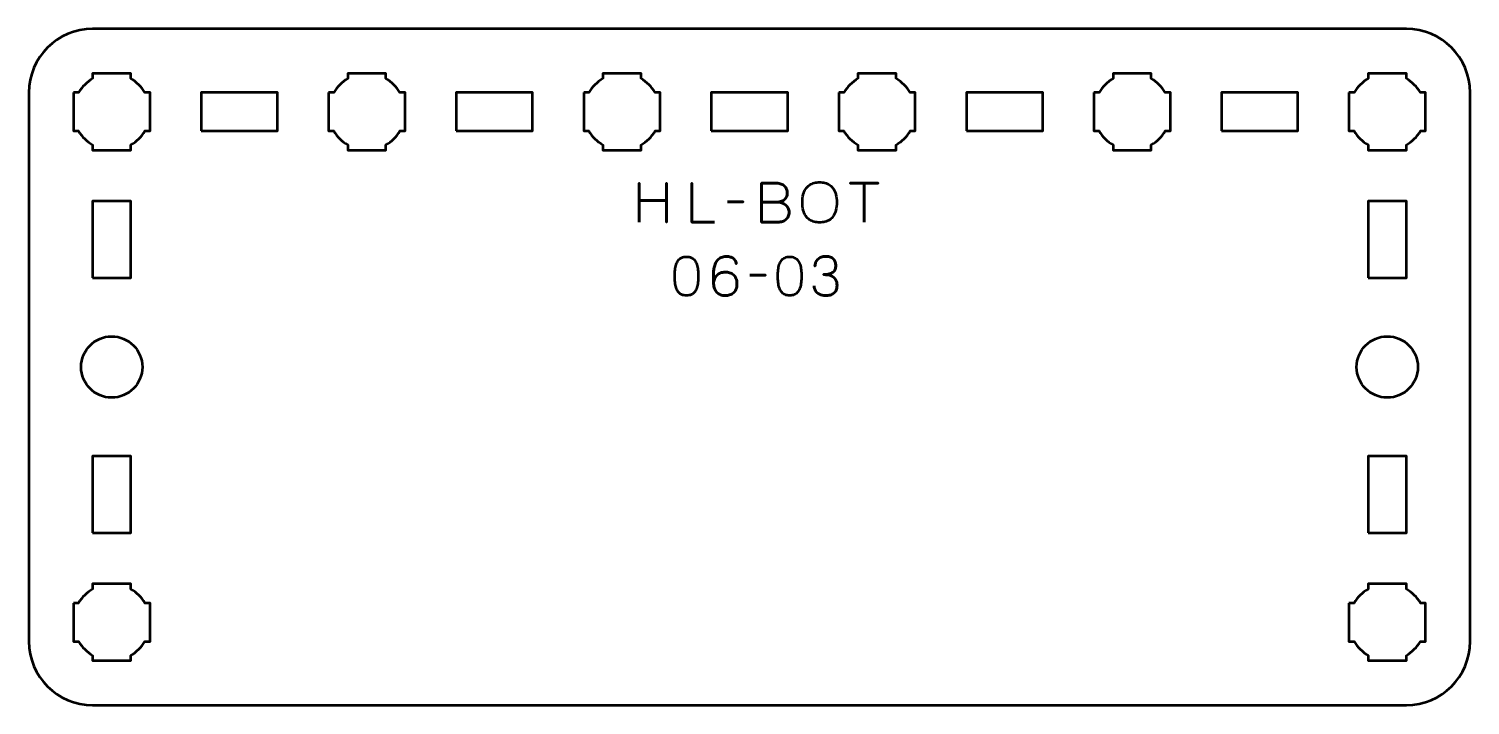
# Model space of a CAD drawing. Header units: centimetres. Extents: x -16.1 to -4.8, y -17.5 to -12.2.
import ezdxf

# ---------------------------------------------------------------- set-up
doc = ezdxf.new("R2010")
doc.units = ezdxf.units.CM
doc.header["$MEASUREMENT"] = 0
doc.layers.add('Layer 1', color=7, linetype='Continuous')

msp = doc.modelspace()

# ---------------------------------------------------------------- linework, layer by layer
at = {"layer": 'Layer 1', "lineweight": 53}
for points in [[(-15.65, -14.15), (-15.35, -14.15), (-15.35, -13.55), (-15.65, -13.55), (-15.65, -14.15)], [(-5.65, -14.15), (-5.35, -14.15), (-5.35, -13.55), (-5.65, -13.55), (-5.65, -14.15)], [(-15.65, -16.15), (-15.35, -16.15), (-15.35, -15.55), (-15.65, -15.55), (-15.65, -16.15)], [(-5.65, -16.15), (-5.35, -16.15), (-5.35, -15.55), (-5.65, -15.55), (-5.65, -16.15)]]:
    msp.add_lwpolyline(points, close=True, dxfattribs=at)
for centre in [(-15.5, -14.85), (-5.5, -14.85)]:
    msp.add_ellipse(centre, major_axis=(0, 0.24), ratio=1, dxfattribs=at)
for points, knots in [([(-16.15, -17), (-16.15, -17), (-16.15, -12.7), (-16.15, -12.7), (-16.15, -12.7), (-16.15, -12.42391), (-15.92609, -12.2), (-15.65, -12.2), (-15.65, -12.2), (-15.65, -12.2), (-5.35, -12.2), (-5.35, -12.2), (-5.35, -12.2), (-5.07391, -12.2), (-4.85, -12.42391), (-4.85, -12.7), (-4.85, -12.7), (-4.85, -12.7), (-4.85, -17), (-4.85, -17), (-4.85, -17), (-4.85, -17.27609), (-5.07391, -17.5), (-5.35, -17.5), (-5.35, -17.5), (-5.35, -17.5), (-15.65, -17.5), (-15.65, -17.5), (-15.65, -17.5), (-15.92609, -17.5), (-16.15, -17.27609), (-16.15, -17)], [0, 0, 0, 0, 0.125, 0.125, 0.125, 0.125, 0.25, 0.25, 0.25, 0.25, 0.375, 0.375, 0.375, 0.375, 0.5, 0.5, 0.5, 0.5, 0.625, 0.625, 0.625, 0.625, 0.75, 0.75, 0.75, 0.75, 0.875, 0.875, 0.875, 0.875, 1, 1, 1, 1]), ([(-15.8, -12.7), (-15.8, -12.7), (-15.75985, -12.7), (-15.75985, -12.7), (-15.75985, -12.7), (-15.7335, -12.65447), (-15.69553, -12.6165), (-15.65, -12.59015), (-15.65, -12.59015), (-15.65, -12.59015), (-15.65, -12.55), (-15.65, -12.55), (-15.65, -12.55), (-15.65, -12.55), (-15.5, -12.55), (-15.5, -12.55), (-15.5, -12.55), (-15.5, -12.55), (-15.35, -12.55), (-15.35, -12.55), (-15.35, -12.55), (-15.35, -12.55), (-15.35, -12.59015), (-15.35, -12.59015), (-15.35, -12.59015), (-15.30447, -12.6165), (-15.2665, -12.65447), (-15.24015, -12.7), (-15.24015, -12.7), (-15.24015, -12.7), (-15.2, -12.7), (-15.2, -12.7), (-15.2, -12.7), (-15.2, -12.7), (-15.2, -12.85), (-15.2, -12.85), (-15.2, -12.85), (-15.2, -12.85), (-15.2, -13), (-15.2, -13), (-15.2, -13), (-15.2, -13), (-15.24015, -13), (-15.24015, -13), (-15.24015, -13), (-15.2665, -13.04553), (-15.30447, -13.0835), (-15.35, -13.10985), (-15.35, -13.10985), (-15.35, -13.10985), (-15.35, -13.15), (-15.35, -13.15), (-15.35, -13.15), (-15.35, -13.15), (-15.5, -13.15), (-15.5, -13.15), (-15.5, -13.15), (-15.5, -13.15), (-15.65, -13.15), (-15.65, -13.15), (-15.65, -13.15), (-15.65, -13.15), (-15.65, -13.10985), (-15.65, -13.10985), (-15.65, -13.10985), (-15.69553, -13.0835), (-15.7335, -13.04553), (-15.75985, -13), (-15.75985, -13), (-15.75985, -13), (-15.8, -13), (-15.8, -13), (-15.8, -13), (-15.8, -13), (-15.8, -12.85), (-15.8, -12.85), (-15.8, -12.85), (-15.8, -12.85), (-15.8, -12.7), (-15.8, -12.7)], [0, 0, 0, 0, 0.05, 0.05, 0.05, 0.05, 0.1, 0.1, 0.1, 0.1, 0.15, 0.15, 0.15, 0.15, 0.2, 0.2, 0.2, 0.2, 0.25, 0.25, 0.25, 0.25, 0.3, 0.3, 0.3, 0.3, 0.35, 0.35, 0.35, 0.35, 0.4, 0.4, 0.4, 0.4, 0.45, 0.45, 0.45, 0.45, 0.5, 0.5, 0.5, 0.5, 0.55, 0.55, 0.55, 0.55, 0.6, 0.6, 0.6, 0.6, 0.65, 0.65, 0.65, 0.65, 0.7, 0.7, 0.7, 0.7, 0.75, 0.75, 0.75, 0.75, 0.8, 0.8, 0.8, 0.8, 0.85, 0.85, 0.85, 0.85, 0.9, 0.9, 0.9, 0.9, 0.95, 0.95, 0.95, 0.95, 1, 1, 1, 1]), ([(-13.8, -12.7), (-13.8, -12.7), (-13.75985, -12.7), (-13.75985, -12.7), (-13.75985, -12.7), (-13.7335, -12.65447), (-13.69553, -12.6165), (-13.65, -12.59015), (-13.65, -12.59015), (-13.65, -12.59015), (-13.65, -12.55), (-13.65, -12.55), (-13.65, -12.55), (-13.65, -12.55), (-13.5, -12.55), (-13.5, -12.55), (-13.5, -12.55), (-13.5, -12.55), (-13.35, -12.55), (-13.35, -12.55), (-13.35, -12.55), (-13.35, -12.55), (-13.35, -12.59015), (-13.35, -12.59015), (-13.35, -12.59015), (-13.30447, -12.6165), (-13.2665, -12.65447), (-13.24015, -12.7), (-13.24015, -12.7), (-13.24015, -12.7), (-13.2, -12.7), (-13.2, -12.7), (-13.2, -12.7), (-13.2, -12.7), (-13.2, -12.85), (-13.2, -12.85), (-13.2, -12.85), (-13.2, -12.85), (-13.2, -13), (-13.2, -13), (-13.2, -13), (-13.2, -13), (-13.24015, -13), (-13.24015, -13), (-13.24015, -13), (-13.2665, -13.04553), (-13.30447, -13.0835), (-13.35, -13.10985), (-13.35, -13.10985), (-13.35, -13.10985), (-13.35, -13.15), (-13.35, -13.15), (-13.35, -13.15), (-13.35, -13.15), (-13.5, -13.15), (-13.5, -13.15), (-13.5, -13.15), (-13.5, -13.15), (-13.65, -13.15), (-13.65, -13.15), (-13.65, -13.15), (-13.65, -13.15), (-13.65, -13.10985), (-13.65, -13.10985), (-13.65, -13.10985), (-13.69553, -13.0835), (-13.7335, -13.04553), (-13.75985, -13), (-13.75985, -13), (-13.75985, -13), (-13.8, -13), (-13.8, -13), (-13.8, -13), (-13.8, -13), (-13.8, -12.85), (-13.8, -12.85), (-13.8, -12.85), (-13.8, -12.85), (-13.8, -12.7), (-13.8, -12.7)], [0, 0, 0, 0, 0.05, 0.05, 0.05, 0.05, 0.1, 0.1, 0.1, 0.1, 0.15, 0.15, 0.15, 0.15, 0.2, 0.2, 0.2, 0.2, 0.25, 0.25, 0.25, 0.25, 0.3, 0.3, 0.3, 0.3, 0.35, 0.35, 0.35, 0.35, 0.4, 0.4, 0.4, 0.4, 0.45, 0.45, 0.45, 0.45, 0.5, 0.5, 0.5, 0.5, 0.55, 0.55, 0.55, 0.55, 0.6, 0.6, 0.6, 0.6, 0.65, 0.65, 0.65, 0.65, 0.7, 0.7, 0.7, 0.7, 0.75, 0.75, 0.75, 0.75, 0.8, 0.8, 0.8, 0.8, 0.85, 0.85, 0.85, 0.85, 0.9, 0.9, 0.9, 0.9, 0.95, 0.95, 0.95, 0.95, 1, 1, 1, 1]), ([(-11.8, -12.7), (-11.8, -12.7), (-11.75985, -12.7), (-11.75985, -12.7), (-11.75985, -12.7), (-11.7335, -12.65447), (-11.69553, -12.6165), (-11.65, -12.59015), (-11.65, -12.59015), (-11.65, -12.59015), (-11.65, -12.55), (-11.65, -12.55), (-11.65, -12.55), (-11.65, -12.55), (-11.5, -12.55), (-11.5, -12.55), (-11.5, -12.55), (-11.5, -12.55), (-11.35, -12.55), (-11.35, -12.55), (-11.35, -12.55), (-11.35, -12.55), (-11.35, -12.59015), (-11.35, -12.59015), (-11.35, -12.59015), (-11.30447, -12.6165), (-11.2665, -12.65447), (-11.24015, -12.7), (-11.24015, -12.7), (-11.24015, -12.7), (-11.2, -12.7), (-11.2, -12.7), (-11.2, -12.7), (-11.2, -12.7), (-11.2, -12.85), (-11.2, -12.85), (-11.2, -12.85), (-11.2, -12.85), (-11.2, -13), (-11.2, -13), (-11.2, -13), (-11.2, -13), (-11.24015, -13), (-11.24015, -13), (-11.24015, -13), (-11.2665, -13.04553), (-11.30447, -13.0835), (-11.35, -13.10985), (-11.35, -13.10985), (-11.35, -13.10985), (-11.35, -13.15), (-11.35, -13.15), (-11.35, -13.15), (-11.35, -13.15), (-11.5, -13.15), (-11.5, -13.15), (-11.5, -13.15), (-11.5, -13.15), (-11.65, -13.15), (-11.65, -13.15), (-11.65, -13.15), (-11.65, -13.15), (-11.65, -13.10985), (-11.65, -13.10985), (-11.65, -13.10985), (-11.69553, -13.0835), (-11.7335, -13.04553), (-11.75985, -13), (-11.75985, -13), (-11.75985, -13), (-11.8, -13), (-11.8, -13), (-11.8, -13), (-11.8, -13), (-11.8, -12.85), (-11.8, -12.85), (-11.8, -12.85), (-11.8, -12.85), (-11.8, -12.7), (-11.8, -12.7)], [0, 0, 0, 0, 0.05, 0.05, 0.05, 0.05, 0.1, 0.1, 0.1, 0.1, 0.15, 0.15, 0.15, 0.15, 0.2, 0.2, 0.2, 0.2, 0.25, 0.25, 0.25, 0.25, 0.3, 0.3, 0.3, 0.3, 0.35, 0.35, 0.35, 0.35, 0.4, 0.4, 0.4, 0.4, 0.45, 0.45, 0.45, 0.45, 0.5, 0.5, 0.5, 0.5, 0.55, 0.55, 0.55, 0.55, 0.6, 0.6, 0.6, 0.6, 0.65, 0.65, 0.65, 0.65, 0.7, 0.7, 0.7, 0.7, 0.75, 0.75, 0.75, 0.75, 0.8, 0.8, 0.8, 0.8, 0.85, 0.85, 0.85, 0.85, 0.9, 0.9, 0.9, 0.9, 0.95, 0.95, 0.95, 0.95, 1, 1, 1, 1]), ([(-9.8, -12.7), (-9.8, -12.7), (-9.75985, -12.7), (-9.75985, -12.7), (-9.75985, -12.7), (-9.7335, -12.65447), (-9.69553, -12.6165), (-9.65, -12.59015), (-9.65, -12.59015), (-9.65, -12.59015), (-9.65, -12.55), (-9.65, -12.55), (-9.65, -12.55), (-9.65, -12.55), (-9.5, -12.55), (-9.5, -12.55), (-9.5, -12.55), (-9.5, -12.55), (-9.35, -12.55), (-9.35, -12.55), (-9.35, -12.55), (-9.35, -12.55), (-9.35, -12.59015), (-9.35, -12.59015), (-9.35, -12.59015), (-9.30447, -12.6165), (-9.2665, -12.65447), (-9.24015, -12.7), (-9.24015, -12.7), (-9.24015, -12.7), (-9.2, -12.7), (-9.2, -12.7), (-9.2, -12.7), (-9.2, -12.7), (-9.2, -12.85), (-9.2, -12.85), (-9.2, -12.85), (-9.2, -12.85), (-9.2, -13), (-9.2, -13), (-9.2, -13), (-9.2, -13), (-9.24015, -13), (-9.24015, -13), (-9.24015, -13), (-9.2665, -13.04553), (-9.30447, -13.0835), (-9.35, -13.10985), (-9.35, -13.10985), (-9.35, -13.10985), (-9.35, -13.15), (-9.35, -13.15), (-9.35, -13.15), (-9.35, -13.15), (-9.5, -13.15), (-9.5, -13.15), (-9.5, -13.15), (-9.5, -13.15), (-9.65, -13.15), (-9.65, -13.15), (-9.65, -13.15), (-9.65, -13.15), (-9.65, -13.10985), (-9.65, -13.10985), (-9.65, -13.10985), (-9.69553, -13.0835), (-9.7335, -13.04553), (-9.75985, -13), (-9.75985, -13), (-9.75985, -13), (-9.8, -13), (-9.8, -13), (-9.8, -13), (-9.8, -13), (-9.8, -12.85), (-9.8, -12.85), (-9.8, -12.85), (-9.8, -12.85), (-9.8, -12.7), (-9.8, -12.7)], [0, 0, 0, 0, 0.05, 0.05, 0.05, 0.05, 0.1, 0.1, 0.1, 0.1, 0.15, 0.15, 0.15, 0.15, 0.2, 0.2, 0.2, 0.2, 0.25, 0.25, 0.25, 0.25, 0.3, 0.3, 0.3, 0.3, 0.35, 0.35, 0.35, 0.35, 0.4, 0.4, 0.4, 0.4, 0.45, 0.45, 0.45, 0.45, 0.5, 0.5, 0.5, 0.5, 0.55, 0.55, 0.55, 0.55, 0.6, 0.6, 0.6, 0.6, 0.65, 0.65, 0.65, 0.65, 0.7, 0.7, 0.7, 0.7, 0.75, 0.75, 0.75, 0.75, 0.8, 0.8, 0.8, 0.8, 0.85, 0.85, 0.85, 0.85, 0.9, 0.9, 0.9, 0.9, 0.95, 0.95, 0.95, 0.95, 1, 1, 1, 1]), ([(-7.8, -12.7), (-7.8, -12.7), (-7.75985, -12.7), (-7.75985, -12.7), (-7.75985, -12.7), (-7.7335, -12.65447), (-7.69553, -12.6165), (-7.65, -12.59015), (-7.65, -12.59015), (-7.65, -12.59015), (-7.65, -12.55), (-7.65, -12.55), (-7.65, -12.55), (-7.65, -12.55), (-7.5, -12.55), (-7.5, -12.55), (-7.5, -12.55), (-7.5, -12.55), (-7.35, -12.55), (-7.35, -12.55), (-7.35, -12.55), (-7.35, -12.55), (-7.35, -12.59015), (-7.35, -12.59015), (-7.35, -12.59015), (-7.30447, -12.6165), (-7.2665, -12.65447), (-7.24015, -12.7), (-7.24015, -12.7), (-7.24015, -12.7), (-7.2, -12.7), (-7.2, -12.7), (-7.2, -12.7), (-7.2, -12.7), (-7.2, -12.85), (-7.2, -12.85), (-7.2, -12.85), (-7.2, -12.85), (-7.2, -13), (-7.2, -13), (-7.2, -13), (-7.2, -13), (-7.24015, -13), (-7.24015, -13), (-7.24015, -13), (-7.2665, -13.04553), (-7.30447, -13.0835), (-7.35, -13.10985), (-7.35, -13.10985), (-7.35, -13.10985), (-7.35, -13.15), (-7.35, -13.15), (-7.35, -13.15), (-7.35, -13.15), (-7.5, -13.15), (-7.5, -13.15), (-7.5, -13.15), (-7.5, -13.15), (-7.65, -13.15), (-7.65, -13.15), (-7.65, -13.15), (-7.65, -13.15), (-7.65, -13.10985), (-7.65, -13.10985), (-7.65, -13.10985), (-7.69553, -13.0835), (-7.7335, -13.04553), (-7.75985, -13), (-7.75985, -13), (-7.75985, -13), (-7.8, -13), (-7.8, -13), (-7.8, -13), (-7.8, -13), (-7.8, -12.85), (-7.8, -12.85), (-7.8, -12.85), (-7.8, -12.85), (-7.8, -12.7), (-7.8, -12.7)], [0, 0, 0, 0, 0.05, 0.05, 0.05, 0.05, 0.1, 0.1, 0.1, 0.1, 0.15, 0.15, 0.15, 0.15, 0.2, 0.2, 0.2, 0.2, 0.25, 0.25, 0.25, 0.25, 0.3, 0.3, 0.3, 0.3, 0.35, 0.35, 0.35, 0.35, 0.4, 0.4, 0.4, 0.4, 0.45, 0.45, 0.45, 0.45, 0.5, 0.5, 0.5, 0.5, 0.55, 0.55, 0.55, 0.55, 0.6, 0.6, 0.6, 0.6, 0.65, 0.65, 0.65, 0.65, 0.7, 0.7, 0.7, 0.7, 0.75, 0.75, 0.75, 0.75, 0.8, 0.8, 0.8, 0.8, 0.85, 0.85, 0.85, 0.85, 0.9, 0.9, 0.9, 0.9, 0.95, 0.95, 0.95, 0.95, 1, 1, 1, 1]), ([(-5.8, -12.7), (-5.8, -12.7), (-5.75985, -12.7), (-5.75985, -12.7), (-5.75985, -12.7), (-5.7335, -12.65447), (-5.69553, -12.6165), (-5.65, -12.59015), (-5.65, -12.59015), (-5.65, -12.59015), (-5.65, -12.55), (-5.65, -12.55), (-5.65, -12.55), (-5.65, -12.55), (-5.5, -12.55), (-5.5, -12.55), (-5.5, -12.55), (-5.5, -12.55), (-5.35, -12.55), (-5.35, -12.55), (-5.35, -12.55), (-5.35, -12.55), (-5.35, -12.59015), (-5.35, -12.59015), (-5.35, -12.59015), (-5.30447, -12.6165), (-5.2665, -12.65447), (-5.24015, -12.7), (-5.24015, -12.7), (-5.24015, -12.7), (-5.2, -12.7), (-5.2, -12.7), (-5.2, -12.7), (-5.2, -12.7), (-5.2, -12.85), (-5.2, -12.85), (-5.2, -12.85), (-5.2, -12.85), (-5.2, -13), (-5.2, -13), (-5.2, -13), (-5.2, -13), (-5.24015, -13), (-5.24015, -13), (-5.24015, -13), (-5.2665, -13.04553), (-5.30447, -13.0835), (-5.35, -13.10985), (-5.35, -13.10985), (-5.35, -13.10985), (-5.35, -13.15), (-5.35, -13.15), (-5.35, -13.15), (-5.35, -13.15), (-5.5, -13.15), (-5.5, -13.15), (-5.5, -13.15), (-5.5, -13.15), (-5.65, -13.15), (-5.65, -13.15), (-5.65, -13.15), (-5.65, -13.15), (-5.65, -13.10985), (-5.65, -13.10985), (-5.65, -13.10985), (-5.69553, -13.0835), (-5.7335, -13.04553), (-5.75985, -13), (-5.75985, -13), (-5.75985, -13), (-5.8, -13), (-5.8, -13), (-5.8, -13), (-5.8, -13), (-5.8, -12.85), (-5.8, -12.85), (-5.8, -12.85), (-5.8, -12.85), (-5.8, -12.7), (-5.8, -12.7)], [0, 0, 0, 0, 0.05, 0.05, 0.05, 0.05, 0.1, 0.1, 0.1, 0.1, 0.15, 0.15, 0.15, 0.15, 0.2, 0.2, 0.2, 0.2, 0.25, 0.25, 0.25, 0.25, 0.3, 0.3, 0.3, 0.3, 0.35, 0.35, 0.35, 0.35, 0.4, 0.4, 0.4, 0.4, 0.45, 0.45, 0.45, 0.45, 0.5, 0.5, 0.5, 0.5, 0.55, 0.55, 0.55, 0.55, 0.6, 0.6, 0.6, 0.6, 0.65, 0.65, 0.65, 0.65, 0.7, 0.7, 0.7, 0.7, 0.75, 0.75, 0.75, 0.75, 0.8, 0.8, 0.8, 0.8, 0.85, 0.85, 0.85, 0.85, 0.9, 0.9, 0.9, 0.9, 0.95, 0.95, 0.95, 0.95, 1, 1, 1, 1]), ([(-14.8, -13), (-14.8, -13), (-14.8, -12.7), (-14.8, -12.7), (-14.8, -12.7), (-14.8, -12.7), (-14.2, -12.7), (-14.2, -12.7), (-14.2, -12.7), (-14.2, -12.7), (-14.2, -13), (-14.2, -13), (-14.2, -13), (-14.2, -13), (-14.8, -13), (-14.8, -13)], [0, 0, 0, 0, 0.25, 0.25, 0.25, 0.25, 0.5, 0.5, 0.5, 0.5, 0.75, 0.75, 0.75, 0.75, 1, 1, 1, 1]), ([(-12.8, -13), (-12.8, -13), (-12.8, -12.7), (-12.8, -12.7), (-12.8, -12.7), (-12.8, -12.7), (-12.2, -12.7), (-12.2, -12.7), (-12.2, -12.7), (-12.2, -12.7), (-12.2, -13), (-12.2, -13), (-12.2, -13), (-12.2, -13), (-12.8, -13), (-12.8, -13)], [0, 0, 0, 0, 0.25, 0.25, 0.25, 0.25, 0.5, 0.5, 0.5, 0.5, 0.75, 0.75, 0.75, 0.75, 1, 1, 1, 1]), ([(-10.8, -13), (-10.8, -13), (-10.8, -12.7), (-10.8, -12.7), (-10.8, -12.7), (-10.8, -12.7), (-10.2, -12.7), (-10.2, -12.7), (-10.2, -12.7), (-10.2, -12.7), (-10.2, -13), (-10.2, -13), (-10.2, -13), (-10.2, -13), (-10.8, -13), (-10.8, -13)], [0, 0, 0, 0, 0.25, 0.25, 0.25, 0.25, 0.5, 0.5, 0.5, 0.5, 0.75, 0.75, 0.75, 0.75, 1, 1, 1, 1]), ([(-8.8, -13), (-8.8, -13), (-8.8, -12.7), (-8.8, -12.7), (-8.8, -12.7), (-8.8, -12.7), (-8.2, -12.7), (-8.2, -12.7), (-8.2, -12.7), (-8.2, -12.7), (-8.2, -13), (-8.2, -13), (-8.2, -13), (-8.2, -13), (-8.8, -13), (-8.8, -13)], [0, 0, 0, 0, 0.25, 0.25, 0.25, 0.25, 0.5, 0.5, 0.5, 0.5, 0.75, 0.75, 0.75, 0.75, 1, 1, 1, 1]), ([(-6.8, -13), (-6.8, -13), (-6.8, -12.7), (-6.8, -12.7), (-6.8, -12.7), (-6.8, -12.7), (-6.2, -12.7), (-6.2, -12.7), (-6.2, -12.7), (-6.2, -12.7), (-6.2, -13), (-6.2, -13), (-6.2, -13), (-6.2, -13), (-6.8, -13), (-6.8, -13)], [0, 0, 0, 0, 0.25, 0.25, 0.25, 0.25, 0.5, 0.5, 0.5, 0.5, 0.75, 0.75, 0.75, 0.75, 1, 1, 1, 1]), ([(-15.8, -16.7), (-15.8, -16.7), (-15.75985, -16.7), (-15.75985, -16.7), (-15.75985, -16.7), (-15.7335, -16.65447), (-15.69553, -16.6165), (-15.65, -16.59015), (-15.65, -16.59015), (-15.65, -16.59015), (-15.65, -16.55), (-15.65, -16.55), (-15.65, -16.55), (-15.65, -16.55), (-15.5, -16.55), (-15.5, -16.55), (-15.5, -16.55), (-15.5, -16.55), (-15.35, -16.55), (-15.35, -16.55), (-15.35, -16.55), (-15.35, -16.55), (-15.35, -16.59015), (-15.35, -16.59015), (-15.35, -16.59015), (-15.30447, -16.6165), (-15.2665, -16.65447), (-15.24015, -16.7), (-15.24015, -16.7), (-15.24015, -16.7), (-15.2, -16.7), (-15.2, -16.7), (-15.2, -16.7), (-15.2, -16.7), (-15.2, -16.85), (-15.2, -16.85), (-15.2, -16.85), (-15.2, -16.85), (-15.2, -17), (-15.2, -17), (-15.2, -17), (-15.2, -17), (-15.24015, -17), (-15.24015, -17), (-15.24015, -17), (-15.2665, -17.04553), (-15.30447, -17.0835), (-15.35, -17.10985), (-15.35, -17.10985), (-15.35, -17.10985), (-15.35, -17.15), (-15.35, -17.15), (-15.35, -17.15), (-15.35, -17.15), (-15.5, -17.15), (-15.5, -17.15), (-15.5, -17.15), (-15.5, -17.15), (-15.65, -17.15), (-15.65, -17.15), (-15.65, -17.15), (-15.65, -17.15), (-15.65, -17.10985), (-15.65, -17.10985), (-15.65, -17.10985), (-15.69553, -17.0835), (-15.7335, -17.04553), (-15.75985, -17), (-15.75985, -17), (-15.75985, -17), (-15.8, -17), (-15.8, -17), (-15.8, -17), (-15.8, -17), (-15.8, -16.85), (-15.8, -16.85), (-15.8, -16.85), (-15.8, -16.85), (-15.8, -16.7), (-15.8, -16.7)], [0, 0, 0, 0, 0.05, 0.05, 0.05, 0.05, 0.1, 0.1, 0.1, 0.1, 0.15, 0.15, 0.15, 0.15, 0.2, 0.2, 0.2, 0.2, 0.25, 0.25, 0.25, 0.25, 0.3, 0.3, 0.3, 0.3, 0.35, 0.35, 0.35, 0.35, 0.4, 0.4, 0.4, 0.4, 0.45, 0.45, 0.45, 0.45, 0.5, 0.5, 0.5, 0.5, 0.55, 0.55, 0.55, 0.55, 0.6, 0.6, 0.6, 0.6, 0.65, 0.65, 0.65, 0.65, 0.7, 0.7, 0.7, 0.7, 0.75, 0.75, 0.75, 0.75, 0.8, 0.8, 0.8, 0.8, 0.85, 0.85, 0.85, 0.85, 0.9, 0.9, 0.9, 0.9, 0.95, 0.95, 0.95, 0.95, 1, 1, 1, 1]), ([(-5.8, -16.7), (-5.8, -16.7), (-5.75985, -16.7), (-5.75985, -16.7), (-5.75985, -16.7), (-5.7335, -16.65447), (-5.69553, -16.6165), (-5.65, -16.59015), (-5.65, -16.59015), (-5.65, -16.59015), (-5.65, -16.55), (-5.65, -16.55), (-5.65, -16.55), (-5.65, -16.55), (-5.5, -16.55), (-5.5, -16.55), (-5.5, -16.55), (-5.5, -16.55), (-5.35, -16.55), (-5.35, -16.55), (-5.35, -16.55), (-5.35, -16.55), (-5.35, -16.59015), (-5.35, -16.59015), (-5.35, -16.59015), (-5.30447, -16.6165), (-5.2665, -16.65447), (-5.24015, -16.7), (-5.24015, -16.7), (-5.24015, -16.7), (-5.2, -16.7), (-5.2, -16.7), (-5.2, -16.7), (-5.2, -16.7), (-5.2, -16.85), (-5.2, -16.85), (-5.2, -16.85), (-5.2, -16.85), (-5.2, -17), (-5.2, -17), (-5.2, -17), (-5.2, -17), (-5.24015, -17), (-5.24015, -17), (-5.24015, -17), (-5.2665, -17.04553), (-5.30447, -17.0835), (-5.35, -17.10985), (-5.35, -17.10985), (-5.35, -17.10985), (-5.35, -17.15), (-5.35, -17.15), (-5.35, -17.15), (-5.35, -17.15), (-5.5, -17.15), (-5.5, -17.15), (-5.5, -17.15), (-5.5, -17.15), (-5.65, -17.15), (-5.65, -17.15), (-5.65, -17.15), (-5.65, -17.15), (-5.65, -17.10985), (-5.65, -17.10985), (-5.65, -17.10985), (-5.69553, -17.0835), (-5.7335, -17.04553), (-5.75985, -17), (-5.75985, -17), (-5.75985, -17), (-5.8, -17), (-5.8, -17), (-5.8, -17), (-5.8, -17), (-5.8, -16.85), (-5.8, -16.85), (-5.8, -16.85), (-5.8, -16.85), (-5.8, -16.7), (-5.8, -16.7)], [0, 0, 0, 0, 0.05, 0.05, 0.05, 0.05, 0.1, 0.1, 0.1, 0.1, 0.15, 0.15, 0.15, 0.15, 0.2, 0.2, 0.2, 0.2, 0.25, 0.25, 0.25, 0.25, 0.3, 0.3, 0.3, 0.3, 0.35, 0.35, 0.35, 0.35, 0.4, 0.4, 0.4, 0.4, 0.45, 0.45, 0.45, 0.45, 0.5, 0.5, 0.5, 0.5, 0.55, 0.55, 0.55, 0.55, 0.6, 0.6, 0.6, 0.6, 0.65, 0.65, 0.65, 0.65, 0.7, 0.7, 0.7, 0.7, 0.75, 0.75, 0.75, 0.75, 0.8, 0.8, 0.8, 0.8, 0.85, 0.85, 0.85, 0.85, 0.9, 0.9, 0.9, 0.9, 0.95, 0.95, 0.95, 0.95, 1, 1, 1, 1])]:
    msp.add_open_spline(points, degree=3, knots=knots, dxfattribs=at)
at = {"layer": 'Layer 1', "color": 5, "lineweight": 53}
for points, knots in [([(-11.36507, -13.71494), (-11.36507, -13.71494), (-11.36507, -13.54603), (-11.36507, -13.54603), (-11.36507, -13.54603), (-11.36507, -13.54603), (-11.1496, -13.54603), (-11.1496, -13.54603), (-11.1496, -13.54603), (-11.1496, -13.54603), (-11.1496, -13.71494), (-11.1496, -13.71494), (-11.1496, -13.71494), (-11.1496, -13.71494), (-11.1496, -13.41014), (-11.1496, -13.41014), (-11.1496, -13.41014), (-11.1496, -13.41014), (-11.1496, -13.54603), (-11.1496, -13.54603), (-11.1496, -13.54603), (-11.1496, -13.54603), (-11.36507, -13.54603), (-11.36507, -13.54603), (-11.36507, -13.54603), (-11.36507, -13.54603), (-11.36507, -13.41014), (-11.36507, -13.41014), (-11.36507, -13.41014), (-11.36507, -13.41014), (-11.36507, -13.71494), (-11.36507, -13.71494)], [0, 0, 0, 0, 0.125, 0.125, 0.125, 0.125, 0.25, 0.25, 0.25, 0.25, 0.375, 0.375, 0.375, 0.375, 0.5, 0.5, 0.5, 0.5, 0.625, 0.625, 0.625, 0.625, 0.75, 0.75, 0.75, 0.75, 0.875, 0.875, 0.875, 0.875, 1, 1, 1, 1]), ([(-10.77368, -13.71494), (-10.77368, -13.71494), (-10.9519, -13.71494), (-10.9519, -13.71494), (-10.9519, -13.71494), (-10.9519, -13.71494), (-10.9519, -13.40972), (-10.9519, -13.40972), (-10.9519, -13.40972), (-10.9519, -13.40972), (-10.9519, -13.71494), (-10.9519, -13.71494), (-10.9519, -13.71494), (-10.9519, -13.71494), (-10.77368, -13.71494), (-10.77368, -13.71494)], [0, 0, 0, 0, 0.25, 0.25, 0.25, 0.25, 0.5, 0.5, 0.5, 0.5, 0.75, 0.75, 0.75, 0.75, 1, 1, 1, 1]), ([(-10.40581, -13.55788), (-10.40581, -13.55788), (-10.28855, -13.55788), (-10.28855, -13.55788), (-10.28855, -13.55788), (-10.27331, -13.55781), (-10.26033, -13.5557), (-10.24939, -13.55153), (-10.24939, -13.55153), (-10.23852, -13.54744), (-10.22971, -13.54187), (-10.22286, -13.53488), (-10.22286, -13.53488), (-10.21602, -13.5279), (-10.21108, -13.52), (-10.20797, -13.51125), (-10.20797, -13.51125), (-10.20494, -13.50257), (-10.20353, -13.49354), (-10.20388, -13.48423), (-10.20388, -13.48423), (-10.20431, -13.47491), (-10.20628, -13.46588), (-10.20981, -13.45706), (-10.20981, -13.45706), (-10.21327, -13.44824), (-10.21849, -13.44027), (-10.22533, -13.43314), (-10.22533, -13.43314), (-10.23217, -13.42602), (-10.24071, -13.42037), (-10.25108, -13.41621), (-10.25108, -13.41621), (-10.26146, -13.41198), (-10.27366, -13.40979), (-10.2877, -13.40972), (-10.2877, -13.40972), (-10.2877, -13.40972), (-10.40581, -13.40972), (-10.40581, -13.40972), (-10.40581, -13.40972), (-10.40581, -13.40972), (-10.40581, -13.71494), (-10.40581, -13.71494), (-10.40581, -13.71494), (-10.40581, -13.71494), (-10.27585, -13.71494), (-10.27585, -13.71494), (-10.27585, -13.71494), (-10.26371, -13.71494), (-10.25242, -13.71318), (-10.24198, -13.70972), (-10.24198, -13.70972), (-10.23154, -13.70619), (-10.22244, -13.70118), (-10.21454, -13.69448), (-10.21454, -13.69448), (-10.2067, -13.68785), (-10.20057, -13.6798), (-10.19619, -13.67028), (-10.19619, -13.67028), (-10.19182, -13.66075), (-10.18956, -13.64996), (-10.18949, -13.63789), (-10.18949, -13.63789), (-10.18977, -13.62576), (-10.19231, -13.61482), (-10.19718, -13.60502), (-10.19718, -13.60502), (-10.20205, -13.59521), (-10.20882, -13.58681), (-10.21757, -13.57976), (-10.21757, -13.57976), (-10.22632, -13.57277), (-10.23676, -13.56734), (-10.24876, -13.5636), (-10.24876, -13.5636), (-10.26075, -13.55986), (-10.27401, -13.55796), (-10.28855, -13.55788), (-10.28855, -13.55788), (-10.27401, -13.55796), (-10.26075, -13.55986), (-10.24876, -13.5636), (-10.24876, -13.5636), (-10.23676, -13.56734), (-10.22632, -13.57277), (-10.21757, -13.57976), (-10.21757, -13.57976), (-10.20882, -13.58681), (-10.20205, -13.59521), (-10.19718, -13.60502), (-10.19718, -13.60502), (-10.19231, -13.61482), (-10.18977, -13.62576), (-10.18949, -13.63789), (-10.18949, -13.63789), (-10.18956, -13.64996), (-10.19182, -13.66075), (-10.19619, -13.67028), (-10.19619, -13.67028), (-10.20057, -13.6798), (-10.2067, -13.68785), (-10.21454, -13.69448), (-10.21454, -13.69448), (-10.22244, -13.70118), (-10.23154, -13.70619), (-10.24198, -13.70972), (-10.24198, -13.70972), (-10.25242, -13.71318), (-10.26371, -13.71494), (-10.27585, -13.71494), (-10.27585, -13.71494), (-10.27585, -13.71494), (-10.40581, -13.71494), (-10.40581, -13.71494), (-10.40581, -13.71494), (-10.40581, -13.71494), (-10.40581, -13.40972), (-10.40581, -13.40972), (-10.40581, -13.40972), (-10.40581, -13.40972), (-10.2877, -13.40972), (-10.2877, -13.40972), (-10.2877, -13.40972), (-10.27366, -13.40979), (-10.26146, -13.41198), (-10.25108, -13.41621), (-10.25108, -13.41621), (-10.24071, -13.42037), (-10.23217, -13.42602), (-10.22533, -13.43314), (-10.22533, -13.43314), (-10.21849, -13.44027), (-10.21327, -13.44824), (-10.20981, -13.45706), (-10.20981, -13.45706), (-10.20628, -13.46588), (-10.20431, -13.47491), (-10.20388, -13.48423), (-10.20388, -13.48423), (-10.20353, -13.49354), (-10.20494, -13.50257), (-10.20797, -13.51125), (-10.20797, -13.51125), (-10.21108, -13.52), (-10.21602, -13.5279), (-10.22286, -13.53488), (-10.22286, -13.53488), (-10.22971, -13.54187), (-10.23852, -13.54744), (-10.24939, -13.55153), (-10.24939, -13.55153), (-10.26033, -13.5557), (-10.27331, -13.55781), (-10.28855, -13.55788), (-10.28855, -13.55788), (-10.28855, -13.55788), (-10.40581, -13.55788), (-10.40581, -13.55788)], [0, 0, 0, 0, 0.025, 0.025, 0.025, 0.025, 0.05, 0.05, 0.05, 0.05, 0.075, 0.075, 0.075, 0.075, 0.1, 0.1, 0.1, 0.1, 0.125, 0.125, 0.125, 0.125, 0.15, 0.15, 0.15, 0.15, 0.175, 0.175, 0.175, 0.175, 0.2, 0.2, 0.2, 0.2, 0.225, 0.225, 0.225, 0.225, 0.25, 0.25, 0.25, 0.25, 0.275, 0.275, 0.275, 0.275, 0.3, 0.3, 0.3, 0.3, 0.325, 0.325, 0.325, 0.325, 0.35, 0.35, 0.35, 0.35, 0.375, 0.375, 0.375, 0.375, 0.4, 0.4, 0.4, 0.4, 0.425, 0.425, 0.425, 0.425, 0.45, 0.45, 0.45, 0.45, 0.475, 0.475, 0.475, 0.475, 0.5, 0.5, 0.5, 0.5, 0.525, 0.525, 0.525, 0.525, 0.55, 0.55, 0.55, 0.55, 0.575, 0.575, 0.575, 0.575, 0.6, 0.6, 0.6, 0.6, 0.625, 0.625, 0.625, 0.625, 0.65, 0.65, 0.65, 0.65, 0.675, 0.675, 0.675, 0.675, 0.7, 0.7, 0.7, 0.7, 0.725, 0.725, 0.725, 0.725, 0.75, 0.75, 0.75, 0.75, 0.775, 0.775, 0.775, 0.775, 0.8, 0.8, 0.8, 0.8, 0.825, 0.825, 0.825, 0.825, 0.85, 0.85, 0.85, 0.85, 0.875, 0.875, 0.875, 0.875, 0.9, 0.9, 0.9, 0.9, 0.925, 0.925, 0.925, 0.925, 0.95, 0.95, 0.95, 0.95, 0.975, 0.975, 0.975, 0.975, 1, 1, 1, 1]), ([(-9.95073, -13.71748), (-9.93584, -13.71755), (-9.92173, -13.71579), (-9.90826, -13.71233), (-9.90826, -13.71233), (-9.89485, -13.7088), (-9.88258, -13.7033), (-9.87136, -13.69568), (-9.87136, -13.69568), (-9.86014, -13.68813), (-9.8504, -13.67818), (-9.84215, -13.6659), (-9.84215, -13.6659), (-9.83389, -13.65363), (-9.82754, -13.63874), (-9.82303, -13.62124), (-9.82303, -13.62124), (-9.81844, -13.60375), (-9.81618, -13.58335), (-9.81611, -13.56), (-9.81611, -13.56), (-9.81618, -13.53665), (-9.81844, -13.51626), (-9.82303, -13.49869), (-9.82303, -13.49869), (-9.82754, -13.48112), (-9.83389, -13.46616), (-9.84215, -13.45382), (-9.84215, -13.45382), (-9.8504, -13.44147), (-9.86014, -13.43145), (-9.87136, -13.42376), (-9.87136, -13.42376), (-9.88258, -13.41607), (-9.89485, -13.4105), (-9.90826, -13.4069), (-9.90826, -13.4069), (-9.92173, -13.40337), (-9.93584, -13.40161), (-9.95073, -13.40168), (-9.95073, -13.40168), (-9.96562, -13.40161), (-9.97973, -13.40337), (-9.99321, -13.4069), (-9.99321, -13.4069), (-10.00661, -13.4105), (-10.01889, -13.41607), (-10.03011, -13.42376), (-10.03011, -13.42376), (-10.04132, -13.43145), (-10.05106, -13.44147), (-10.05932, -13.45382), (-10.05932, -13.45382), (-10.06757, -13.46616), (-10.07392, -13.48112), (-10.07844, -13.49869), (-10.07844, -13.49869), (-10.08302, -13.51626), (-10.08528, -13.53665), (-10.08535, -13.56), (-10.08535, -13.56), (-10.08528, -13.58335), (-10.08302, -13.60375), (-10.07844, -13.62124), (-10.07844, -13.62124), (-10.07392, -13.63874), (-10.06757, -13.65363), (-10.05932, -13.6659), (-10.05932, -13.6659), (-10.05106, -13.67818), (-10.04132, -13.68813), (-10.03011, -13.69568), (-10.03011, -13.69568), (-10.01889, -13.7033), (-10.00661, -13.7088), (-9.99321, -13.71233), (-9.99321, -13.71233), (-9.97973, -13.71579), (-9.96562, -13.71755), (-9.95073, -13.71748)], [0, 0, 0, 0, 0.05, 0.05, 0.05, 0.05, 0.1, 0.1, 0.1, 0.1, 0.15, 0.15, 0.15, 0.15, 0.2, 0.2, 0.2, 0.2, 0.25, 0.25, 0.25, 0.25, 0.3, 0.3, 0.3, 0.3, 0.35, 0.35, 0.35, 0.35, 0.4, 0.4, 0.4, 0.4, 0.45, 0.45, 0.45, 0.45, 0.5, 0.5, 0.5, 0.5, 0.55, 0.55, 0.55, 0.55, 0.6, 0.6, 0.6, 0.6, 0.65, 0.65, 0.65, 0.65, 0.7, 0.7, 0.7, 0.7, 0.75, 0.75, 0.75, 0.75, 0.8, 0.8, 0.8, 0.8, 0.85, 0.85, 0.85, 0.85, 0.9, 0.9, 0.9, 0.9, 0.95, 0.95, 0.95, 0.95, 1, 1, 1, 1]), ([(-9.95073, -13.71748), (-9.93584, -13.71755), (-9.92173, -13.71579), (-9.90826, -13.71233), (-9.90826, -13.71233), (-9.89485, -13.7088), (-9.88258, -13.7033), (-9.87136, -13.69568), (-9.87136, -13.69568), (-9.86014, -13.68813), (-9.8504, -13.67818), (-9.84215, -13.6659), (-9.84215, -13.6659), (-9.83389, -13.65363), (-9.82754, -13.63874), (-9.82303, -13.62124), (-9.82303, -13.62124), (-9.81844, -13.60375), (-9.81618, -13.58335), (-9.81611, -13.56), (-9.81611, -13.56), (-9.81618, -13.53665), (-9.81844, -13.51626), (-9.82303, -13.49869), (-9.82303, -13.49869), (-9.82754, -13.48112), (-9.83389, -13.46616), (-9.84215, -13.45382), (-9.84215, -13.45382), (-9.8504, -13.44147), (-9.86014, -13.43145), (-9.87136, -13.42376), (-9.87136, -13.42376), (-9.88258, -13.41607), (-9.89485, -13.4105), (-9.90826, -13.4069), (-9.90826, -13.4069), (-9.92173, -13.40337), (-9.93584, -13.40161), (-9.95073, -13.40168), (-9.95073, -13.40168), (-9.96562, -13.40161), (-9.97973, -13.40337), (-9.99321, -13.4069), (-9.99321, -13.4069), (-10.00661, -13.4105), (-10.01889, -13.41607), (-10.03011, -13.42376), (-10.03011, -13.42376), (-10.04132, -13.43145), (-10.05106, -13.44147), (-10.05932, -13.45382), (-10.05932, -13.45382), (-10.06757, -13.46616), (-10.07392, -13.48112), (-10.07844, -13.49869), (-10.07844, -13.49869), (-10.08302, -13.51626), (-10.08528, -13.53665), (-10.08535, -13.56), (-10.08535, -13.56), (-10.08528, -13.58335), (-10.08302, -13.60375), (-10.07844, -13.62124), (-10.07844, -13.62124), (-10.07392, -13.63874), (-10.06757, -13.65363), (-10.05932, -13.6659), (-10.05932, -13.6659), (-10.05106, -13.67818), (-10.04132, -13.68813), (-10.03011, -13.69568), (-10.03011, -13.69568), (-10.01889, -13.7033), (-10.00661, -13.7088), (-9.99321, -13.71233), (-9.99321, -13.71233), (-9.97973, -13.71579), (-9.96562, -13.71755), (-9.95073, -13.71748)], [0, 0, 0, 0, 0.05, 0.05, 0.05, 0.05, 0.1, 0.1, 0.1, 0.1, 0.15, 0.15, 0.15, 0.15, 0.2, 0.2, 0.2, 0.2, 0.25, 0.25, 0.25, 0.25, 0.3, 0.3, 0.3, 0.3, 0.35, 0.35, 0.35, 0.35, 0.4, 0.4, 0.4, 0.4, 0.45, 0.45, 0.45, 0.45, 0.5, 0.5, 0.5, 0.5, 0.55, 0.55, 0.55, 0.55, 0.6, 0.6, 0.6, 0.6, 0.65, 0.65, 0.65, 0.65, 0.7, 0.7, 0.7, 0.7, 0.75, 0.75, 0.75, 0.75, 0.8, 0.8, 0.8, 0.8, 0.85, 0.85, 0.85, 0.85, 0.9, 0.9, 0.9, 0.9, 0.95, 0.95, 0.95, 0.95, 1, 1, 1, 1]), ([(-9.60191, -13.71494), (-9.60191, -13.71494), (-9.60191, -13.40972), (-9.60191, -13.40972), (-9.60191, -13.40972), (-9.60191, -13.40972), (-9.71155, -13.40972), (-9.71155, -13.40972), (-9.71155, -13.40972), (-9.71155, -13.40972), (-9.49142, -13.40972), (-9.49142, -13.40972), (-9.49142, -13.40972), (-9.49142, -13.40972), (-9.60191, -13.40972), (-9.60191, -13.40972), (-9.60191, -13.40972), (-9.60191, -13.40972), (-9.60191, -13.71494), (-9.60191, -13.71494)], [0, 0, 0, 0, 0.2, 0.2, 0.2, 0.2, 0.4, 0.4, 0.4, 0.4, 0.6, 0.6, 0.6, 0.6, 0.8, 0.8, 0.8, 0.8, 1, 1, 1, 1]), ([(-10.67166, -13.55534), (-10.67166, -13.55534), (-10.54847, -13.55534), (-10.54847, -13.55534), (-10.54847, -13.55534), (-10.54847, -13.55534), (-10.67166, -13.55534), (-10.67166, -13.55534)], [0, 0, 0, 0, 0.5, 0.5, 0.5, 0.5, 1, 1, 1, 1]), ([(-10.99402, -14.29025), (-10.97921, -14.29018), (-10.96644, -14.28757), (-10.95578, -14.28249), (-10.95578, -14.28249), (-10.9452, -14.27741), (-10.93638, -14.27014), (-10.92933, -14.2609), (-10.92933, -14.2609), (-10.92234, -14.25159), (-10.91684, -14.24058), (-10.91275, -14.22788), (-10.91275, -14.22788), (-10.90872, -14.21518), (-10.90583, -14.20128), (-10.90421, -14.18604), (-10.90421, -14.18604), (-10.90251, -14.1708), (-10.90167, -14.15478), (-10.90174, -14.13785), (-10.90174, -14.13785), (-10.90167, -14.12099), (-10.90251, -14.10497), (-10.90421, -14.0898), (-10.90421, -14.0898), (-10.90583, -14.07463), (-10.90872, -14.06066), (-10.91275, -14.04796), (-10.91275, -14.04796), (-10.91684, -14.03533), (-10.92234, -14.02433), (-10.92933, -14.01494), (-10.92933, -14.01494), (-10.93638, -14.00563), (-10.9452, -13.99836), (-10.95578, -13.99328), (-10.95578, -13.99328), (-10.96644, -13.98813), (-10.97921, -13.98552), (-10.99402, -13.98545), (-10.99402, -13.98545), (-11.00884, -13.98552), (-11.02161, -13.98813), (-11.03227, -13.99328), (-11.03227, -13.99328), (-11.04285, -13.99836), (-11.05167, -14.00563), (-11.05872, -14.01494), (-11.05872, -14.01494), (-11.06571, -14.02433), (-11.07121, -14.03533), (-11.0753, -14.04796), (-11.0753, -14.04796), (-11.07933, -14.06066), (-11.08222, -14.07463), (-11.08384, -14.0898), (-11.08384, -14.0898), (-11.08553, -14.10497), (-11.08638, -14.12099), (-11.08631, -14.13785), (-11.08631, -14.13785), (-11.08638, -14.15478), (-11.08553, -14.1708), (-11.08384, -14.18604), (-11.08384, -14.18604), (-11.08222, -14.20128), (-11.07933, -14.21518), (-11.0753, -14.22788), (-11.0753, -14.22788), (-11.07121, -14.24058), (-11.06571, -14.25159), (-11.05872, -14.2609), (-11.05872, -14.2609), (-11.05167, -14.27014), (-11.04285, -14.27741), (-11.03227, -14.28249), (-11.03227, -14.28249), (-11.02161, -14.28757), (-11.00884, -14.29018), (-10.99402, -14.29025)], [0, 0, 0, 0, 0.05, 0.05, 0.05, 0.05, 0.1, 0.1, 0.1, 0.1, 0.15, 0.15, 0.15, 0.15, 0.2, 0.2, 0.2, 0.2, 0.25, 0.25, 0.25, 0.25, 0.3, 0.3, 0.3, 0.3, 0.35, 0.35, 0.35, 0.35, 0.4, 0.4, 0.4, 0.4, 0.45, 0.45, 0.45, 0.45, 0.5, 0.5, 0.5, 0.5, 0.55, 0.55, 0.55, 0.55, 0.6, 0.6, 0.6, 0.6, 0.65, 0.65, 0.65, 0.65, 0.7, 0.7, 0.7, 0.7, 0.75, 0.75, 0.75, 0.75, 0.8, 0.8, 0.8, 0.8, 0.85, 0.85, 0.85, 0.85, 0.9, 0.9, 0.9, 0.9, 0.95, 0.95, 0.95, 0.95, 1, 1, 1, 1]), ([(-10.99402, -14.29025), (-10.97921, -14.29018), (-10.96644, -14.28757), (-10.95578, -14.28249), (-10.95578, -14.28249), (-10.9452, -14.27741), (-10.93638, -14.27014), (-10.92933, -14.2609), (-10.92933, -14.2609), (-10.92234, -14.25159), (-10.91684, -14.24058), (-10.91275, -14.22788), (-10.91275, -14.22788), (-10.90872, -14.21518), (-10.90583, -14.20128), (-10.90421, -14.18604), (-10.90421, -14.18604), (-10.90251, -14.1708), (-10.90167, -14.15478), (-10.90174, -14.13785), (-10.90174, -14.13785), (-10.90167, -14.12099), (-10.90251, -14.10497), (-10.90421, -14.0898), (-10.90421, -14.0898), (-10.90583, -14.07463), (-10.90872, -14.06066), (-10.91275, -14.04796), (-10.91275, -14.04796), (-10.91684, -14.03533), (-10.92234, -14.02433), (-10.92933, -14.01494), (-10.92933, -14.01494), (-10.93638, -14.00563), (-10.9452, -13.99836), (-10.95578, -13.99328), (-10.95578, -13.99328), (-10.96644, -13.98813), (-10.97921, -13.98552), (-10.99402, -13.98545), (-10.99402, -13.98545), (-11.00884, -13.98552), (-11.02161, -13.98813), (-11.03227, -13.99328), (-11.03227, -13.99328), (-11.04285, -13.99836), (-11.05167, -14.00563), (-11.05872, -14.01494), (-11.05872, -14.01494), (-11.06571, -14.02433), (-11.07121, -14.03533), (-11.0753, -14.04796), (-11.0753, -14.04796), (-11.07933, -14.06066), (-11.08222, -14.07463), (-11.08384, -14.0898), (-11.08384, -14.0898), (-11.08553, -14.10497), (-11.08638, -14.12099), (-11.08631, -14.13785), (-11.08631, -14.13785), (-11.08638, -14.15478), (-11.08553, -14.1708), (-11.08384, -14.18604), (-11.08384, -14.18604), (-11.08222, -14.20128), (-11.07933, -14.21518), (-11.0753, -14.22788), (-11.0753, -14.22788), (-11.07121, -14.24058), (-11.06571, -14.25159), (-11.05872, -14.2609), (-11.05872, -14.2609), (-11.05167, -14.27014), (-11.04285, -14.27741), (-11.03227, -14.28249), (-11.03227, -14.28249), (-11.02161, -14.28757), (-11.00884, -14.29018), (-10.99402, -14.29025)], [0, 0, 0, 0, 0.05, 0.05, 0.05, 0.05, 0.1, 0.1, 0.1, 0.1, 0.15, 0.15, 0.15, 0.15, 0.2, 0.2, 0.2, 0.2, 0.25, 0.25, 0.25, 0.25, 0.3, 0.3, 0.3, 0.3, 0.35, 0.35, 0.35, 0.35, 0.4, 0.4, 0.4, 0.4, 0.45, 0.45, 0.45, 0.45, 0.5, 0.5, 0.5, 0.5, 0.55, 0.55, 0.55, 0.55, 0.6, 0.6, 0.6, 0.6, 0.65, 0.65, 0.65, 0.65, 0.7, 0.7, 0.7, 0.7, 0.75, 0.75, 0.75, 0.75, 0.8, 0.8, 0.8, 0.8, 0.85, 0.85, 0.85, 0.85, 0.9, 0.9, 0.9, 0.9, 0.95, 0.95, 0.95, 0.95, 1, 1, 1, 1]), ([(-10.78151, -14.19839), (-10.78144, -14.18456), (-10.77919, -14.17207), (-10.77467, -14.16078), (-10.77467, -14.16078), (-10.77023, -14.14956), (-10.76395, -14.1399), (-10.75583, -14.13178), (-10.75583, -14.13178), (-10.74779, -14.12374), (-10.73826, -14.11753), (-10.7274, -14.11316), (-10.7274, -14.11316), (-10.71653, -14.10878), (-10.70461, -14.1066), (-10.69177, -14.10652), (-10.69177, -14.10652), (-10.67886, -14.10645), (-10.66679, -14.10808), (-10.65557, -14.11132), (-10.65557, -14.11132), (-10.64435, -14.1145), (-10.63455, -14.11972), (-10.62601, -14.12692), (-10.62601, -14.12692), (-10.61747, -14.13404), (-10.61077, -14.1435), (-10.60597, -14.15528), (-10.60597, -14.15528), (-10.60118, -14.16706), (-10.59871, -14.18138), (-10.59864, -14.19839), (-10.59864, -14.19839), (-10.59871, -14.21539), (-10.60118, -14.22971), (-10.60597, -14.2415), (-10.60597, -14.2415), (-10.61077, -14.25328), (-10.61747, -14.26273), (-10.62601, -14.26986), (-10.62601, -14.26986), (-10.63455, -14.27706), (-10.64435, -14.28228), (-10.65557, -14.28545), (-10.65557, -14.28545), (-10.66679, -14.2887), (-10.67886, -14.29032), (-10.69177, -14.29025), (-10.69177, -14.29025), (-10.70461, -14.29018), (-10.71639, -14.28799), (-10.72719, -14.28362), (-10.72719, -14.28362), (-10.73791, -14.27924), (-10.74722, -14.27303), (-10.7552, -14.26492), (-10.7552, -14.26492), (-10.76317, -14.25688), (-10.76945, -14.24721), (-10.77396, -14.23592), (-10.77396, -14.23592), (-10.77855, -14.2247), (-10.78102, -14.21222), (-10.78151, -14.19839), (-10.78151, -14.19839), (-10.7818, -14.1914), (-10.78215, -14.18308), (-10.78264, -14.17341), (-10.78264, -14.17341), (-10.78314, -14.16367), (-10.78342, -14.15309), (-10.78349, -14.14173), (-10.78349, -14.14173), (-10.78356, -14.1303), (-10.78321, -14.11852), (-10.78229, -14.10645), (-10.78229, -14.10645), (-10.78144, -14.09432), (-10.77975, -14.08239), (-10.77728, -14.07061), (-10.77728, -14.07061), (-10.77481, -14.0589), (-10.77128, -14.04782), (-10.76663, -14.03745), (-10.76663, -14.03745), (-10.76197, -14.02708), (-10.75597, -14.01791), (-10.74856, -14.00993), (-10.74856, -14.00993), (-10.74109, -14.00196), (-10.73198, -13.99568), (-10.72119, -13.9911), (-10.72119, -13.9911), (-10.71039, -13.98658), (-10.69762, -13.98425), (-10.68288, -13.98418), (-10.68288, -13.98418), (-10.67004, -13.98425), (-10.65917, -13.98552), (-10.65014, -13.98799), (-10.65014, -13.98799), (-10.64111, -13.99046), (-10.6337, -13.99378), (-10.62777, -13.99787), (-10.62777, -13.99787), (-10.62192, -14.00203), (-10.61726, -14.00655), (-10.61388, -14.01156), (-10.61388, -14.01156), (-10.61049, -14.0165), (-10.60795, -14.02151), (-10.6064, -14.02652), (-10.6064, -14.02652), (-10.60477, -14.03152), (-10.60372, -14.03618), (-10.60329, -14.04049), (-10.60329, -14.04049), (-10.60372, -14.03618), (-10.60477, -14.03152), (-10.6064, -14.02652), (-10.6064, -14.02652), (-10.60795, -14.02151), (-10.61049, -14.0165), (-10.61388, -14.01156), (-10.61388, -14.01156), (-10.61726, -14.00655), (-10.62192, -14.00203), (-10.62777, -13.99787), (-10.62777, -13.99787), (-10.6337, -13.99378), (-10.64111, -13.99046), (-10.65014, -13.98799), (-10.65014, -13.98799), (-10.65917, -13.98552), (-10.67004, -13.98425), (-10.68288, -13.98418), (-10.68288, -13.98418), (-10.69762, -13.98425), (-10.71039, -13.98658), (-10.72119, -13.9911), (-10.72119, -13.9911), (-10.73198, -13.99568), (-10.74109, -14.00196), (-10.74856, -14.00993), (-10.74856, -14.00993), (-10.75597, -14.01791), (-10.76197, -14.02708), (-10.76663, -14.03745), (-10.76663, -14.03745), (-10.77128, -14.04782), (-10.77481, -14.0589), (-10.77728, -14.07061), (-10.77728, -14.07061), (-10.77975, -14.08239), (-10.78144, -14.09432), (-10.78229, -14.10645), (-10.78229, -14.10645), (-10.78321, -14.11852), (-10.78356, -14.1303), (-10.78349, -14.14173), (-10.78349, -14.14173), (-10.78342, -14.15309), (-10.78314, -14.16367), (-10.78264, -14.17341), (-10.78264, -14.17341), (-10.78215, -14.18308), (-10.7818, -14.1914), (-10.78151, -14.19839), (-10.78151, -14.19839), (-10.78102, -14.21222), (-10.77855, -14.2247), (-10.77396, -14.23592), (-10.77396, -14.23592), (-10.76945, -14.24721), (-10.76317, -14.25688), (-10.7552, -14.26492), (-10.7552, -14.26492), (-10.74722, -14.27303), (-10.73791, -14.27924), (-10.72719, -14.28362), (-10.72719, -14.28362), (-10.71639, -14.28799), (-10.70461, -14.29018), (-10.69177, -14.29025), (-10.69177, -14.29025), (-10.67886, -14.29032), (-10.66679, -14.2887), (-10.65557, -14.28545), (-10.65557, -14.28545), (-10.64435, -14.28228), (-10.63455, -14.27706), (-10.62601, -14.26986), (-10.62601, -14.26986), (-10.61747, -14.26273), (-10.61077, -14.25328), (-10.60597, -14.2415), (-10.60597, -14.2415), (-10.60118, -14.22971), (-10.59871, -14.21539), (-10.59864, -14.19839), (-10.59864, -14.19839), (-10.59871, -14.18138), (-10.60118, -14.16706), (-10.60597, -14.15528), (-10.60597, -14.15528), (-10.61077, -14.1435), (-10.61747, -14.13404), (-10.62601, -14.12692), (-10.62601, -14.12692), (-10.63455, -14.11972), (-10.64435, -14.1145), (-10.65557, -14.11132), (-10.65557, -14.11132), (-10.66679, -14.10808), (-10.67886, -14.10645), (-10.69177, -14.10652), (-10.69177, -14.10652), (-10.70461, -14.1066), (-10.71653, -14.10878), (-10.7274, -14.11316), (-10.7274, -14.11316), (-10.73826, -14.11753), (-10.74779, -14.12374), (-10.75583, -14.13178), (-10.75583, -14.13178), (-10.76395, -14.1399), (-10.77023, -14.14956), (-10.77467, -14.16078), (-10.77467, -14.16078), (-10.77919, -14.17207), (-10.78144, -14.18456), (-10.78151, -14.19839)], [0, 0, 0, 0, 0.01724138, 0.01724138, 0.01724138, 0.01724138, 0.03448276, 0.03448276, 0.03448276, 0.03448276, 0.05172414, 0.05172414, 0.05172414, 0.05172414, 0.06896552, 0.06896552, 0.06896552, 0.06896552, 0.0862069, 0.0862069, 0.0862069, 0.0862069, 0.10344828, 0.10344828, 0.10344828, 0.10344828, 0.12068966, 0.12068966, 0.12068966, 0.12068966, 0.13793103, 0.13793103, 0.13793103, 0.13793103, 0.15517241, 0.15517241, 0.15517241, 0.15517241, 0.17241379, 0.17241379, 0.17241379, 0.17241379, 0.18965517, 0.18965517, 0.18965517, 0.18965517, 0.20689655, 0.20689655, 0.20689655, 0.20689655, 0.22413793, 0.22413793, 0.22413793, 0.22413793, 0.24137931, 0.24137931, 0.24137931, 0.24137931, 0.25862069, 0.25862069, 0.25862069, 0.25862069, 0.27586207, 0.27586207, 0.27586207, 0.27586207, 0.29310345, 0.29310345, 0.29310345, 0.29310345, 0.31034483, 0.31034483, 0.31034483, 0.31034483, 0.32758621, 0.32758621, 0.32758621, 0.32758621, 0.34482759, 0.34482759, 0.34482759, 0.34482759, 0.36206897, 0.36206897, 0.36206897, 0.36206897, 0.37931034, 0.37931034, 0.37931034, 0.37931034, 0.39655172, 0.39655172, 0.39655172, 0.39655172, 0.4137931, 0.4137931, 0.4137931, 0.4137931, 0.43103448, 0.43103448, 0.43103448, 0.43103448, 0.44827586, 0.44827586, 0.44827586, 0.44827586, 0.46551724, 0.46551724, 0.46551724, 0.46551724, 0.48275862, 0.48275862, 0.48275862, 0.48275862, 0.5, 0.5, 0.5, 0.5, 0.51724138, 0.51724138, 0.51724138, 0.51724138, 0.53448276, 0.53448276, 0.53448276, 0.53448276, 0.55172414, 0.55172414, 0.55172414, 0.55172414, 0.56896552, 0.56896552, 0.56896552, 0.56896552, 0.5862069, 0.5862069, 0.5862069, 0.5862069, 0.60344828, 0.60344828, 0.60344828, 0.60344828, 0.62068966, 0.62068966, 0.62068966, 0.62068966, 0.63793103, 0.63793103, 0.63793103, 0.63793103, 0.65517241, 0.65517241, 0.65517241, 0.65517241, 0.67241379, 0.67241379, 0.67241379, 0.67241379, 0.68965517, 0.68965517, 0.68965517, 0.68965517, 0.70689655, 0.70689655, 0.70689655, 0.70689655, 0.72413793, 0.72413793, 0.72413793, 0.72413793, 0.74137931, 0.74137931, 0.74137931, 0.74137931, 0.75862069, 0.75862069, 0.75862069, 0.75862069, 0.77586207, 0.77586207, 0.77586207, 0.77586207, 0.79310345, 0.79310345, 0.79310345, 0.79310345, 0.81034483, 0.81034483, 0.81034483, 0.81034483, 0.82758621, 0.82758621, 0.82758621, 0.82758621, 0.84482759, 0.84482759, 0.84482759, 0.84482759, 0.86206897, 0.86206897, 0.86206897, 0.86206897, 0.87931034, 0.87931034, 0.87931034, 0.87931034, 0.89655172, 0.89655172, 0.89655172, 0.89655172, 0.9137931, 0.9137931, 0.9137931, 0.9137931, 0.93103448, 0.93103448, 0.93103448, 0.93103448, 0.94827586, 0.94827586, 0.94827586, 0.94827586, 0.96551724, 0.96551724, 0.96551724, 0.96551724, 0.98275862, 0.98275862, 0.98275862, 0.98275862, 1, 1, 1, 1]), ([(-10.18504, -14.29025), (-10.17023, -14.29018), (-10.15746, -14.28757), (-10.1468, -14.28249), (-10.1468, -14.28249), (-10.13622, -14.27741), (-10.1274, -14.27014), (-10.12035, -14.2609), (-10.12035, -14.2609), (-10.11336, -14.25159), (-10.10786, -14.24058), (-10.10377, -14.22788), (-10.10377, -14.22788), (-10.09974, -14.21518), (-10.09685, -14.20128), (-10.09523, -14.18604), (-10.09523, -14.18604), (-10.09353, -14.1708), (-10.09269, -14.15478), (-10.09276, -14.13785), (-10.09276, -14.13785), (-10.09269, -14.12099), (-10.09353, -14.10497), (-10.09523, -14.0898), (-10.09523, -14.0898), (-10.09685, -14.07463), (-10.09974, -14.06066), (-10.10377, -14.04796), (-10.10377, -14.04796), (-10.10786, -14.03533), (-10.11336, -14.02433), (-10.12035, -14.01494), (-10.12035, -14.01494), (-10.1274, -14.00563), (-10.13622, -13.99836), (-10.1468, -13.99328), (-10.1468, -13.99328), (-10.15746, -13.98813), (-10.17023, -13.98552), (-10.18504, -13.98545), (-10.18504, -13.98545), (-10.19986, -13.98552), (-10.21263, -13.98813), (-10.22329, -13.99328), (-10.22329, -13.99328), (-10.23387, -13.99836), (-10.24269, -14.00563), (-10.24974, -14.01494), (-10.24974, -14.01494), (-10.25673, -14.02433), (-10.26223, -14.03533), (-10.26632, -14.04796), (-10.26632, -14.04796), (-10.27035, -14.06066), (-10.27324, -14.07463), (-10.27486, -14.0898), (-10.27486, -14.0898), (-10.27655, -14.10497), (-10.2774, -14.12099), (-10.27733, -14.13785), (-10.27733, -14.13785), (-10.2774, -14.15478), (-10.27655, -14.1708), (-10.27486, -14.18604), (-10.27486, -14.18604), (-10.27324, -14.20128), (-10.27035, -14.21518), (-10.26632, -14.22788), (-10.26632, -14.22788), (-10.26223, -14.24058), (-10.25673, -14.25159), (-10.24974, -14.2609), (-10.24974, -14.2609), (-10.24269, -14.27014), (-10.23387, -14.27741), (-10.22329, -14.28249), (-10.22329, -14.28249), (-10.21263, -14.28757), (-10.19986, -14.29018), (-10.18504, -14.29025)], [0, 0, 0, 0, 0.05, 0.05, 0.05, 0.05, 0.1, 0.1, 0.1, 0.1, 0.15, 0.15, 0.15, 0.15, 0.2, 0.2, 0.2, 0.2, 0.25, 0.25, 0.25, 0.25, 0.3, 0.3, 0.3, 0.3, 0.35, 0.35, 0.35, 0.35, 0.4, 0.4, 0.4, 0.4, 0.45, 0.45, 0.45, 0.45, 0.5, 0.5, 0.5, 0.5, 0.55, 0.55, 0.55, 0.55, 0.6, 0.6, 0.6, 0.6, 0.65, 0.65, 0.65, 0.65, 0.7, 0.7, 0.7, 0.7, 0.75, 0.75, 0.75, 0.75, 0.8, 0.8, 0.8, 0.8, 0.85, 0.85, 0.85, 0.85, 0.9, 0.9, 0.9, 0.9, 0.95, 0.95, 0.95, 0.95, 1, 1, 1, 1]), ([(-10.18504, -14.29025), (-10.17023, -14.29018), (-10.15746, -14.28757), (-10.1468, -14.28249), (-10.1468, -14.28249), (-10.13622, -14.27741), (-10.1274, -14.27014), (-10.12035, -14.2609), (-10.12035, -14.2609), (-10.11336, -14.25159), (-10.10786, -14.24058), (-10.10377, -14.22788), (-10.10377, -14.22788), (-10.09974, -14.21518), (-10.09685, -14.20128), (-10.09523, -14.18604), (-10.09523, -14.18604), (-10.09353, -14.1708), (-10.09269, -14.15478), (-10.09276, -14.13785), (-10.09276, -14.13785), (-10.09269, -14.12099), (-10.09353, -14.10497), (-10.09523, -14.0898), (-10.09523, -14.0898), (-10.09685, -14.07463), (-10.09974, -14.06066), (-10.10377, -14.04796), (-10.10377, -14.04796), (-10.10786, -14.03533), (-10.11336, -14.02433), (-10.12035, -14.01494), (-10.12035, -14.01494), (-10.1274, -14.00563), (-10.13622, -13.99836), (-10.1468, -13.99328), (-10.1468, -13.99328), (-10.15746, -13.98813), (-10.17023, -13.98552), (-10.18504, -13.98545), (-10.18504, -13.98545), (-10.19986, -13.98552), (-10.21263, -13.98813), (-10.22329, -13.99328), (-10.22329, -13.99328), (-10.23387, -13.99836), (-10.24269, -14.00563), (-10.24974, -14.01494), (-10.24974, -14.01494), (-10.25673, -14.02433), (-10.26223, -14.03533), (-10.26632, -14.04796), (-10.26632, -14.04796), (-10.27035, -14.06066), (-10.27324, -14.07463), (-10.27486, -14.0898), (-10.27486, -14.0898), (-10.27655, -14.10497), (-10.2774, -14.12099), (-10.27733, -14.13785), (-10.27733, -14.13785), (-10.2774, -14.15478), (-10.27655, -14.1708), (-10.27486, -14.18604), (-10.27486, -14.18604), (-10.27324, -14.20128), (-10.27035, -14.21518), (-10.26632, -14.22788), (-10.26632, -14.22788), (-10.26223, -14.24058), (-10.25673, -14.25159), (-10.24974, -14.2609), (-10.24974, -14.2609), (-10.24269, -14.27014), (-10.23387, -14.27741), (-10.22329, -14.28249), (-10.22329, -14.28249), (-10.21263, -14.28757), (-10.19986, -14.29018), (-10.18504, -14.29025)], [0, 0, 0, 0, 0.05, 0.05, 0.05, 0.05, 0.1, 0.1, 0.1, 0.1, 0.15, 0.15, 0.15, 0.15, 0.2, 0.2, 0.2, 0.2, 0.25, 0.25, 0.25, 0.25, 0.3, 0.3, 0.3, 0.3, 0.35, 0.35, 0.35, 0.35, 0.4, 0.4, 0.4, 0.4, 0.45, 0.45, 0.45, 0.45, 0.5, 0.5, 0.5, 0.5, 0.55, 0.55, 0.55, 0.55, 0.6, 0.6, 0.6, 0.6, 0.65, 0.65, 0.65, 0.65, 0.7, 0.7, 0.7, 0.7, 0.75, 0.75, 0.75, 0.75, 0.8, 0.8, 0.8, 0.8, 0.85, 0.85, 0.85, 0.85, 0.9, 0.9, 0.9, 0.9, 0.95, 0.95, 0.95, 0.95, 1, 1, 1, 1]), ([(-9.99243, -14.21363), (-9.99236, -14.22887), (-9.98883, -14.24213), (-9.98185, -14.25363), (-9.98185, -14.25363), (-9.97486, -14.26506), (-9.96491, -14.27402), (-9.95193, -14.28044), (-9.95193, -14.28044), (-9.93895, -14.28686), (-9.92336, -14.29011), (-9.90522, -14.29025), (-9.90522, -14.29025), (-9.89161, -14.29025), (-9.87926, -14.28884), (-9.86804, -14.28588), (-9.86804, -14.28588), (-9.85689, -14.28291), (-9.8473, -14.27833), (-9.83918, -14.27205), (-9.83918, -14.27205), (-9.83107, -14.26577), (-9.82486, -14.25765), (-9.82042, -14.24778), (-9.82042, -14.24778), (-9.81604, -14.23783), (-9.81386, -14.2259), (-9.81379, -14.21193), (-9.81379, -14.21193), (-9.81371, -14.19331), (-9.81752, -14.17757), (-9.82507, -14.1648), (-9.82507, -14.1648), (-9.83262, -14.15203), (-9.84434, -14.14244), (-9.86007, -14.13588), (-9.86007, -14.13588), (-9.8758, -14.12931), (-9.89598, -14.126), (-9.92046, -14.126), (-9.92046, -14.126), (-9.90219, -14.12607), (-9.88688, -14.12438), (-9.87439, -14.12092), (-9.87439, -14.12092), (-9.86197, -14.11746), (-9.85203, -14.11259), (-9.84455, -14.10624), (-9.84455, -14.10624), (-9.83707, -14.09996), (-9.83164, -14.09248), (-9.82839, -14.08388), (-9.82839, -14.08388), (-9.82507, -14.07534), (-9.82345, -14.06596), (-9.82352, -14.05573), (-9.82352, -14.05573), (-9.82345, -14.04549), (-9.82486, -14.03604), (-9.82768, -14.02729), (-9.82768, -14.02729), (-9.83044, -14.01854), (-9.83495, -14.01085), (-9.84109, -14.00429), (-9.84109, -14.00429), (-9.84723, -13.99773), (-9.85534, -13.99258), (-9.86529, -13.98891), (-9.86529, -13.98891), (-9.87531, -13.98524), (-9.88752, -13.98341), (-9.90184, -13.98334), (-9.90184, -13.98334), (-9.91609, -13.98341), (-9.92858, -13.98552), (-9.93916, -13.98962), (-9.93916, -13.98962), (-9.94982, -13.99371), (-9.95856, -13.99928), (-9.96562, -14.00641), (-9.96562, -14.00641), (-9.9726, -14.01353), (-9.97783, -14.02165), (-9.98128, -14.03082), (-9.98128, -14.03082), (-9.98481, -14.03999), (-9.9865, -14.04973), (-9.9865, -14.05996), (-9.9865, -14.05996), (-9.9865, -14.04973), (-9.98481, -14.03999), (-9.98128, -14.03082), (-9.98128, -14.03082), (-9.97783, -14.02165), (-9.9726, -14.01353), (-9.96562, -14.00641), (-9.96562, -14.00641), (-9.95856, -13.99928), (-9.94982, -13.99371), (-9.93916, -13.98962), (-9.93916, -13.98962), (-9.92858, -13.98552), (-9.91609, -13.98341), (-9.90184, -13.98334), (-9.90184, -13.98334), (-9.88752, -13.98341), (-9.87531, -13.98524), (-9.86529, -13.98891), (-9.86529, -13.98891), (-9.85534, -13.99258), (-9.84723, -13.99773), (-9.84109, -14.00429), (-9.84109, -14.00429), (-9.83495, -14.01085), (-9.83044, -14.01854), (-9.82768, -14.02729), (-9.82768, -14.02729), (-9.82486, -14.03604), (-9.82345, -14.04549), (-9.82352, -14.05573), (-9.82352, -14.05573), (-9.82345, -14.06596), (-9.82507, -14.07534), (-9.82839, -14.08388), (-9.82839, -14.08388), (-9.83164, -14.09248), (-9.83707, -14.09996), (-9.84455, -14.10624), (-9.84455, -14.10624), (-9.85203, -14.11259), (-9.86197, -14.11746), (-9.87439, -14.12092), (-9.87439, -14.12092), (-9.88688, -14.12438), (-9.90219, -14.12607), (-9.92046, -14.126), (-9.92046, -14.126), (-9.89598, -14.126), (-9.8758, -14.12931), (-9.86007, -14.13588), (-9.86007, -14.13588), (-9.84434, -14.14244), (-9.83262, -14.15203), (-9.82507, -14.1648), (-9.82507, -14.1648), (-9.81752, -14.17757), (-9.81371, -14.19331), (-9.81379, -14.21193), (-9.81379, -14.21193), (-9.81386, -14.2259), (-9.81604, -14.23783), (-9.82042, -14.24778), (-9.82042, -14.24778), (-9.82486, -14.25765), (-9.83107, -14.26577), (-9.83918, -14.27205), (-9.83918, -14.27205), (-9.8473, -14.27833), (-9.85689, -14.28291), (-9.86804, -14.28588), (-9.86804, -14.28588), (-9.87926, -14.28884), (-9.89161, -14.29025), (-9.90522, -14.29025), (-9.90522, -14.29025), (-9.92336, -14.29011), (-9.93895, -14.28686), (-9.95193, -14.28044), (-9.95193, -14.28044), (-9.96491, -14.27402), (-9.97486, -14.26506), (-9.98185, -14.25363), (-9.98185, -14.25363), (-9.98883, -14.24213), (-9.99236, -14.22887), (-9.99243, -14.21363)], [0, 0, 0, 0, 0.02272727, 0.02272727, 0.02272727, 0.02272727, 0.04545455, 0.04545455, 0.04545455, 0.04545455, 0.06818182, 0.06818182, 0.06818182, 0.06818182, 0.09090909, 0.09090909, 0.09090909, 0.09090909, 0.11363636, 0.11363636, 0.11363636, 0.11363636, 0.13636364, 0.13636364, 0.13636364, 0.13636364, 0.15909091, 0.15909091, 0.15909091, 0.15909091, 0.18181818, 0.18181818, 0.18181818, 0.18181818, 0.20454545, 0.20454545, 0.20454545, 0.20454545, 0.22727273, 0.22727273, 0.22727273, 0.22727273, 0.25, 0.25, 0.25, 0.25, 0.27272727, 0.27272727, 0.27272727, 0.27272727, 0.29545455, 0.29545455, 0.29545455, 0.29545455, 0.31818182, 0.31818182, 0.31818182, 0.31818182, 0.34090909, 0.34090909, 0.34090909, 0.34090909, 0.36363636, 0.36363636, 0.36363636, 0.36363636, 0.38636364, 0.38636364, 0.38636364, 0.38636364, 0.40909091, 0.40909091, 0.40909091, 0.40909091, 0.43181818, 0.43181818, 0.43181818, 0.43181818, 0.45454545, 0.45454545, 0.45454545, 0.45454545, 0.47727273, 0.47727273, 0.47727273, 0.47727273, 0.5, 0.5, 0.5, 0.5, 0.52272727, 0.52272727, 0.52272727, 0.52272727, 0.54545455, 0.54545455, 0.54545455, 0.54545455, 0.56818182, 0.56818182, 0.56818182, 0.56818182, 0.59090909, 0.59090909, 0.59090909, 0.59090909, 0.61363636, 0.61363636, 0.61363636, 0.61363636, 0.63636364, 0.63636364, 0.63636364, 0.63636364, 0.65909091, 0.65909091, 0.65909091, 0.65909091, 0.68181818, 0.68181818, 0.68181818, 0.68181818, 0.70454545, 0.70454545, 0.70454545, 0.70454545, 0.72727273, 0.72727273, 0.72727273, 0.72727273, 0.75, 0.75, 0.75, 0.75, 0.77272727, 0.77272727, 0.77272727, 0.77272727, 0.79545455, 0.79545455, 0.79545455, 0.79545455, 0.81818182, 0.81818182, 0.81818182, 0.81818182, 0.84090909, 0.84090909, 0.84090909, 0.84090909, 0.86363636, 0.86363636, 0.86363636, 0.86363636, 0.88636364, 0.88636364, 0.88636364, 0.88636364, 0.90909091, 0.90909091, 0.90909091, 0.90909091, 0.93181818, 0.93181818, 0.93181818, 0.93181818, 0.95454545, 0.95454545, 0.95454545, 0.95454545, 0.97727273, 0.97727273, 0.97727273, 0.97727273, 1, 1, 1, 1]), ([(-10.49746, -14.13065), (-10.49746, -14.13065), (-10.37427, -14.13065), (-10.37427, -14.13065), (-10.37427, -14.13065), (-10.37427, -14.13065), (-10.49746, -14.13065), (-10.49746, -14.13065)], [0, 0, 0, 0, 0.5, 0.5, 0.5, 0.5, 1, 1, 1, 1])]:
    msp.add_open_spline(points, degree=3, knots=knots, dxfattribs=at)

doc.saveas('drawing.dxf')
